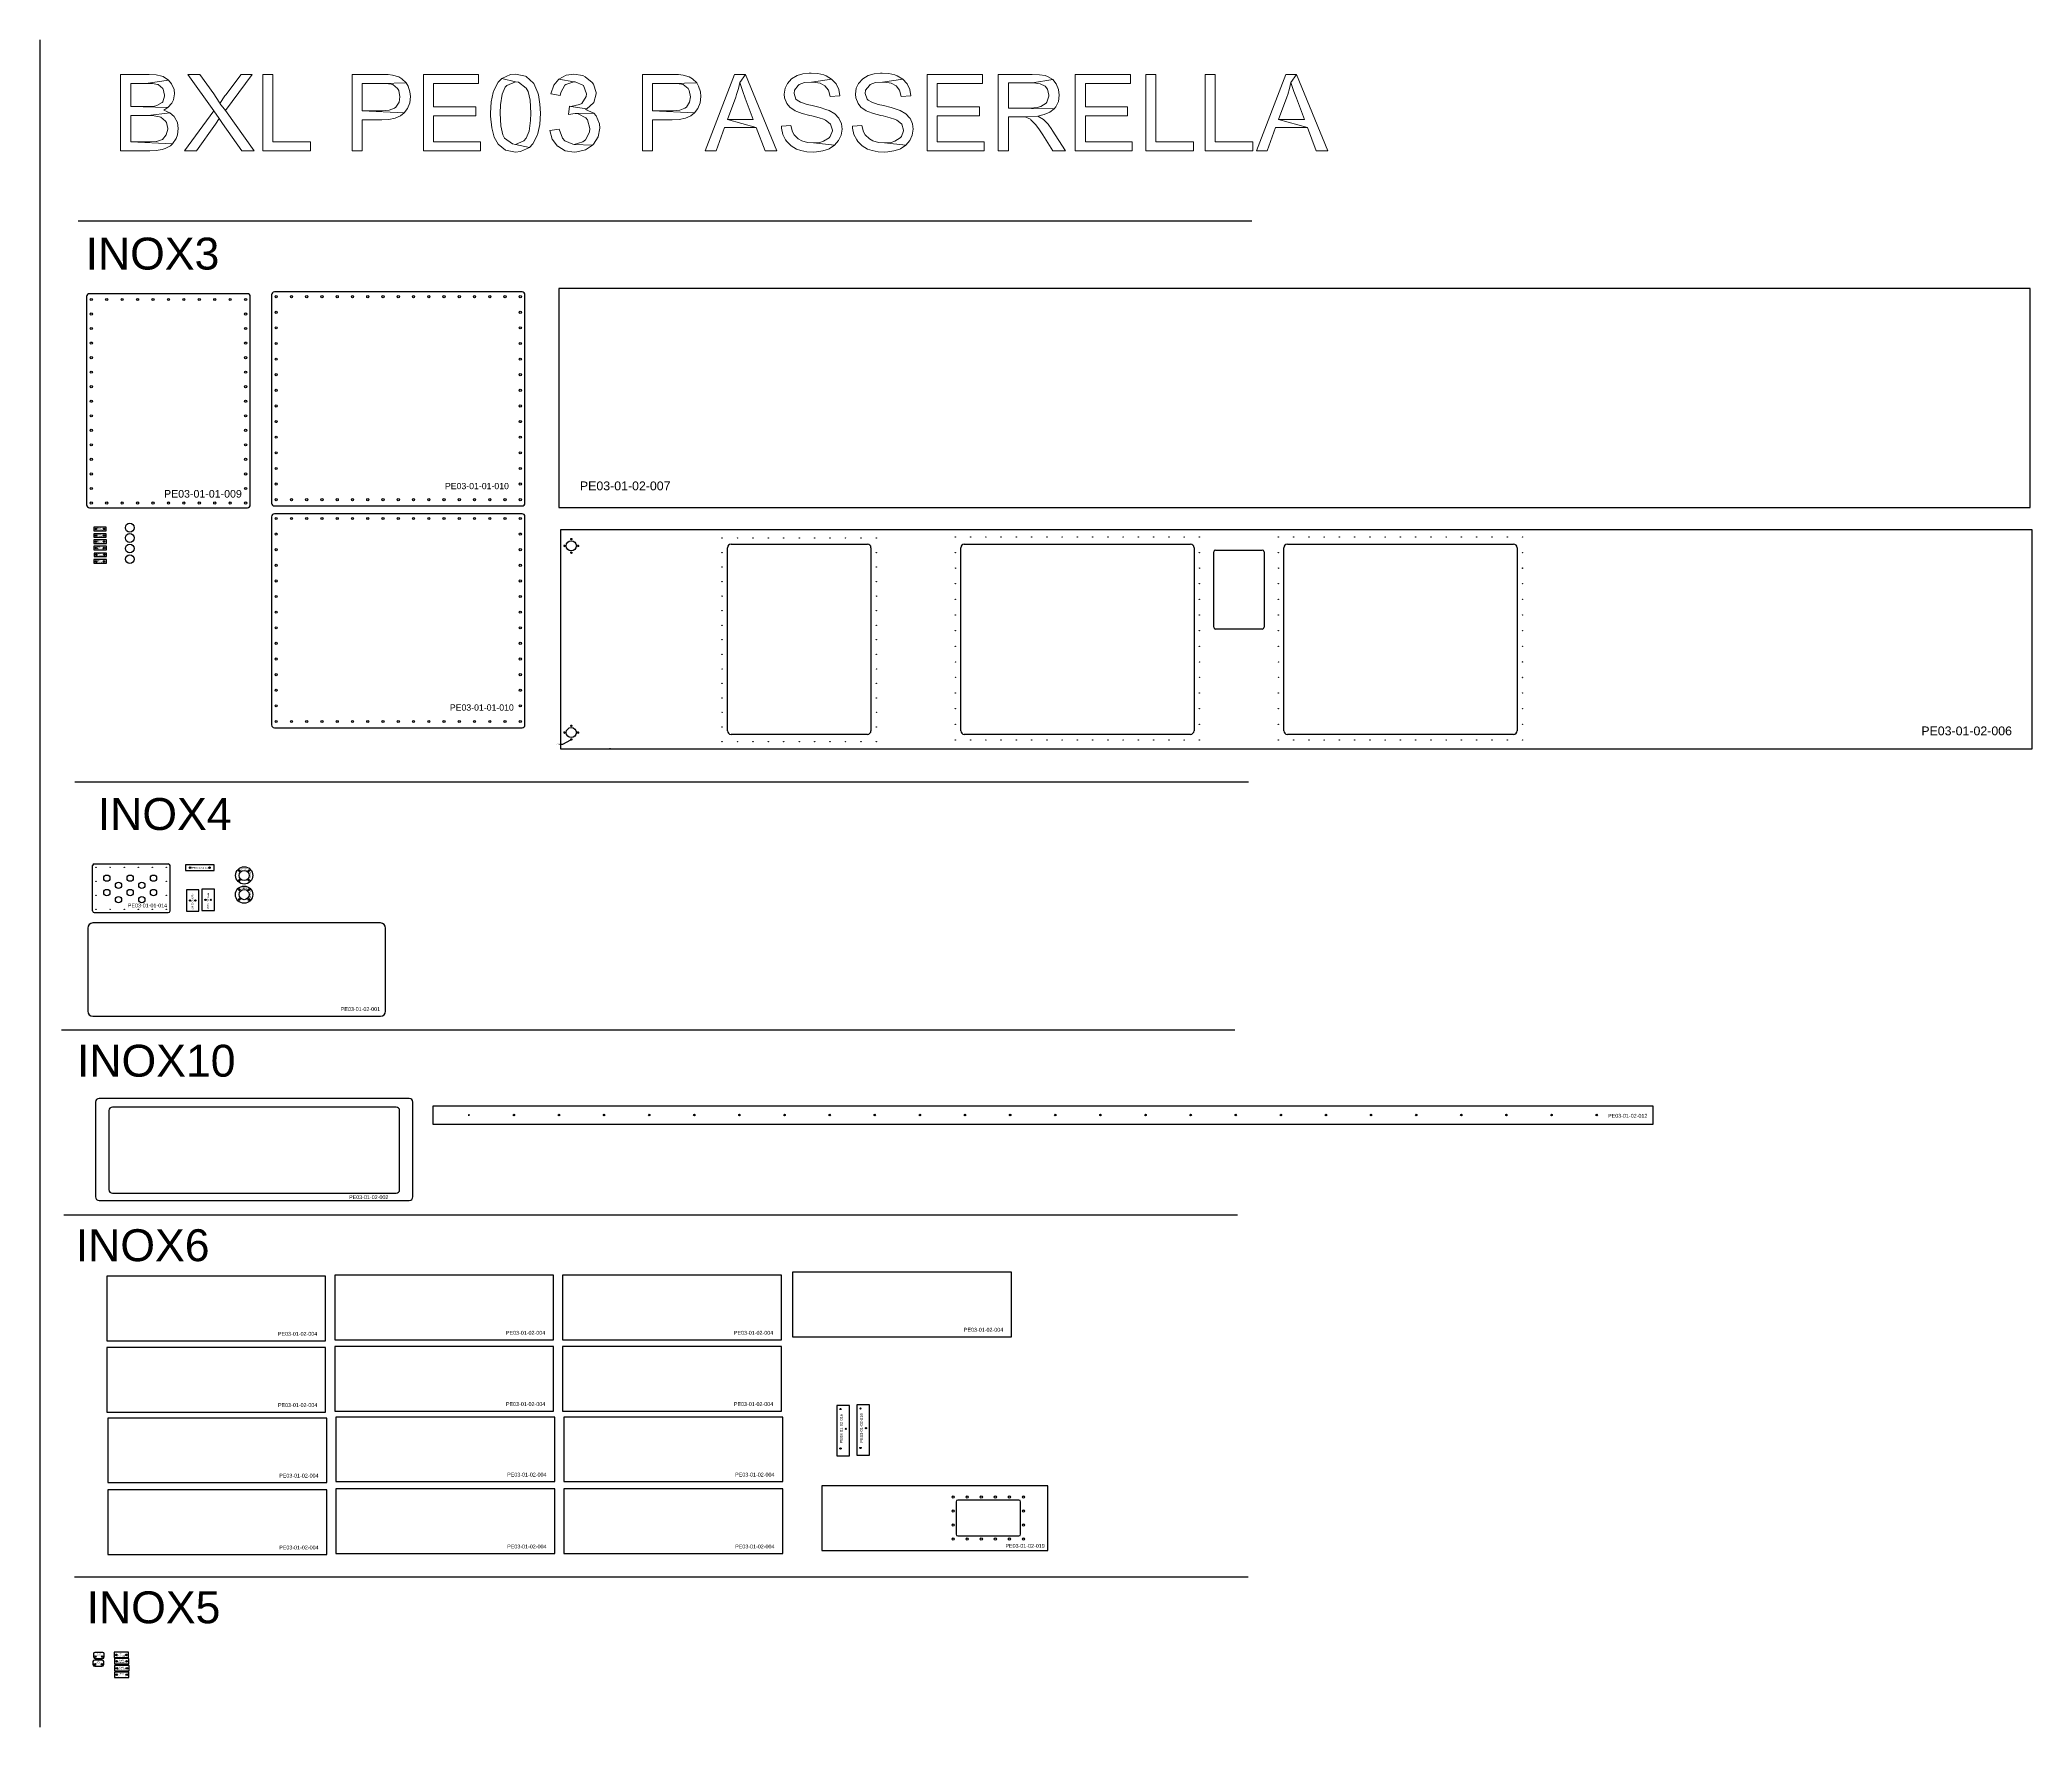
# Model space of a CAD drawing. Header units: millimetres. Extents: x 977 to 12288, y -94 to 5752.
# Drawn here: x 6738 to 12288, y 950 to 5650 of the extents above; entities that cross this region are included whole.
import ezdxf

# ---------------------------------------------------------------- set-up
doc = ezdxf.new("R2010")
doc.units = ezdxf.units.MM
doc.linetypes.add('HIDDEN', pattern=[1.905, 1.27, -0.635])
doc.layers.add('IGES$LEVEL$17', color=179, linetype='Continuous')
doc.styles.add('SLDTEXTSTYLE0', font='TXT', dxfattribs={"width": 0.75})
doc.styles.get("Standard").update_dxf_attribs({"font": 'arial.ttf'})
doc.dimstyles.new('SLDDIMSTYLE5', dxfattribs={"dimtxt": 3.5, "dimasz": 3.302, "dimexe": 0, "dimexo": 0.0625, "dimgap": 0.875, "dimtad": 0, "dimtih": 1, "dimtoh": 1, "dimdec": 8, "dimrnd": 1e-09, "dimzin": 12, "dimdsep": 46, "dimtxsty": 'SLDTEXTSTYLE0', "dimsah": 1, "dimcen": 0, "dimadec": 0, "dimazin": 3, "dimtfac": 1, "dimtdec": 8, "dimtmove": 0, "dimatfit": 3, "dimfxl": 1, "dimfrac": 2, "dimtolj": 1, "dimtzin": 12, "dimarcsym": 0})

# ---------------------------------------------------------------- blocks, each defined once
blk = doc.blocks.new('*D140')
at = {"layer": 'Defpoints', "color": 0, "transparency": 16777216}
for p in [(8216.9, 3700.8), (8219.7, 3702.4)]:
    blk.add_point(p, dxfattribs=at)
at = {"layer": 'IGES$LEVEL$17', "color": 0, "lineweight": -2, "transparency": 16777216}
for p, q in [((8186.6, 3688.3), (8194.3, 3688.3)), ((8194.3, 3688.3), (8216.9, 3700.8))]:
    blk.add_line(p, q, dxfattribs=at)
at = {"layer": 'IGES$LEVEL$17', "color": 0, "transparency": 16777216}
blk.add_solid([(8216.6, 3701.3), (8217.1, 3700.3), (8219.7, 3702.4)], dxfattribs=at)
at = {"layer": 'IGES$LEVEL$17', "color": 0, "transparency": 16777216, "insert": (8177.8, 3690.1), "char_height": 3.5, "attachment_point": 1, "style": 'SLDTEXTSTYLE0'}
blk.add_mtext('\\A1;∅3.3', dxfattribs=at)

msp = doc.modelspace()

# ---------------------------------------------------------------- linework, layer by layer
at = {"color": 7, "linetype": 'Continuous', "lineweight": 25}
for p, q in [((7315.97078424, 4943.00357558), (6875.97078424, 4943.00357558)), ((8081.25155081, 4947.84312941), (7391.25155081, 4947.84312941)), ((12283.15329591, 4957.43327825), (8183.15329591, 4957.43327825)), ((8183.15329591, 4957.43327825), (8183.15329591, 4347.43327825)), ((12283.15329591, 4347.43327825), (12283.15329591, 4957.43327825)), ((6867.97078424, 4935.00357558), (6867.97078424, 4355.00357558)), ((7323.97078424, 4355.00357558), (7323.97078424, 4935.00357558)), ((7383.25155081, 4939.84312941), (7383.25155081, 4359.84312941)), ((8089.25155081, 4359.84312941), (8089.25155081, 4939.84312941)), ((6875.97078424, 4347.00357558), (7315.97078424, 4347.00357558)), ((7391.25155081, 4351.84312941), (8081.25155081, 4351.84312941)), ((8081.25155081, 4329.96860651), (7391.25155081, 4329.96860651)), ((8183.15329591, 4347.43327825), (12283.15329591, 4347.43327825)), ((6887.74602815, 4292.77769655), (6887.74602815, 4282.77769655)), ((6922.74602815, 4292.77769655), (6887.74602815, 4292.77769655)), ((6887.74602815, 4282.77769655), (6922.74602815, 4282.77769655)), ((6887.74602815, 4274.47525479), (6887.74602815, 4264.47525479)), ((6922.74602815, 4274.47525479), (6887.74602815, 4274.47525479)), ((6922.74602815, 4282.77769655), (6922.74602815, 4292.77769655)), ((6922.74602815, 4264.47525479), (6922.74602815, 4274.47525479)), ((7383.25155081, 4321.96860651), (7383.25155081, 3741.96860651)), ((8089.25155081, 3741.96860651), (8089.25155081, 4321.96860651)), ((8188.29654678, 4285.56871487), (8188.29654678, 3675.56871487)), ((12288.29654678, 4285.56871487), (8188.29654678, 4285.56871487)), ((8327.70248008, 4285.56871487), (8324.70248008, 4285.56871487)), ((12288.29654678, 3675.56871487), (12288.29654678, 4285.56871487)), ((6887.74602815, 4264.47525479), (6922.74602815, 4264.47525479)), ((6887.98697636, 4257.61775947), (6887.98697636, 4247.61775947)), ((6922.98697636, 4257.61775947), (6887.98697636, 4257.61775947)), ((6887.98697636, 4247.61775947), (6922.98697636, 4247.61775947)), ((6888.22795406, 4239.55615139), (6888.22795406, 4229.55615139)), ((6923.22795406, 4239.55615139), (6888.22795406, 4239.55615139)), ((6888.22795406, 4229.55615139), (6923.22795406, 4229.55615139)), ((6888.70985048, 4220.772084), (6888.70985048, 4210.772084)), ((6923.70985048, 4220.772084), (6888.70985048, 4220.772084)), ((6922.98697636, 4247.61775947), (6922.98697636, 4257.61775947)), ((6923.22795406, 4229.55615139), (6923.22795406, 4239.55615139)), ((6923.70985048, 4210.772084), (6923.70985048, 4220.772084)), ((8653.29654678, 3725.56871487), (8653.29654678, 4235.56871487)), ((8663.29654678, 4245.56871487), (9043.29654678, 4245.56871487)), ((9053.29654678, 4235.56871487), (9053.29654678, 3725.56871487)), ((9303.29654678, 3725.56871487), (9303.29654678, 4235.56871487)), ((9313.29654678, 4245.56871487), (9943.29654678, 4245.56871487)), ((9953.29654678, 4235.56871487), (9953.29654678, 3725.56871487)), ((10008.29654678, 4014.06871487), (10008.29654678, 4224.06871487)), ((10013.29654678, 4229.06871487), (10143.29654678, 4229.06871487)), ((10148.29654678, 4224.06871487), (10148.29654678, 4014.06871487)), ((10203.29654678, 3725.56871487), (10203.29654678, 4235.56871487)), ((10213.29654678, 4245.56871487), (10843.29654678, 4245.56871487)), ((10853.29654678, 4235.56871487), (10853.29654678, 3725.56871487)), ((6887.98697636, 4202.22882246), (6887.98697636, 4192.22882246)), ((6922.98697636, 4202.22882246), (6887.98697636, 4202.22882246)), ((6887.98697636, 4192.22882246), (6922.98697636, 4192.22882246)), ((6888.70985048, 4210.772084), (6923.70985048, 4210.772084)), ((6922.98697636, 4192.22882246), (6922.98697636, 4202.22882246)), ((10143.29654678, 4009.06871487), (10013.29654678, 4009.06871487)), ((7391.25155081, 3733.96860651), (8081.25155081, 3733.96860651)), ((8188.29654678, 3675.56871487), (12288.29654678, 3675.56871487)), ((8327.70248008, 3675.56871487), (8324.70248008, 3675.56871487)), ((9043.29654678, 3715.56871487), (8663.29654678, 3715.56871487)), ((9943.29654678, 3715.56871487), (9313.29654678, 3715.56871487)), ((10843.29654678, 3715.56871487), (10213.29654678, 3715.56871487)), ((6884.33883396, 3223.98808552), (6884.33883396, 3349.98808552)), ((6889.33883396, 3354.98808552), (7095.33883396, 3354.98808552)), ((7100.33883396, 3223.98808552), (7100.33883396, 3349.98808552)), ((7143.50820112, 3352.11735603), (7143.50820112, 3336.11735603)), ((7223.50820112, 3352.11735603), (7143.50820112, 3352.11735603)), ((7143.50820112, 3336.11735603), (7223.50820112, 3336.11735603)), ((7223.50820112, 3336.11735603), (7223.50820112, 3352.11735603)), ((7146.05873038, 3282.94901719), (7146.05873038, 3222.94901719)), ((7181.05873038, 3282.94901719), (7146.05873038, 3282.94901719)), ((7181.05873038, 3222.94901719), (7181.05873038, 3282.94901719)), ((7189.18671951, 3284.62838566), (7189.18671951, 3224.62838566)), ((7224.18671951, 3284.62838566), (7189.18671951, 3284.62838566)), ((7224.18671951, 3224.62838566), (7224.18671951, 3284.62838566)), ((7146.05873038, 3222.94901719), (7181.05873038, 3222.94901719)), ((7189.18671951, 3224.62838566), (7224.18671951, 3224.62838566)), ((6871.03521246, 3176.18498354), (6871.03521246, 2944.18498354)), ((7687.03521246, 3190.18498354), (6885.03521246, 3190.18498354)), ((6889.33883396, 3218.98808552), (7095.33883396, 3218.98808552)), ((7701.03521246, 2944.18498354), (7701.03521246, 3176.18498354)), ((6885.03521246, 2930.18498354), (7687.03521246, 2930.18498354)), ((6893.03668332, 2691.46966097), (6893.03668332, 2427.46966097)), ((7767.03668332, 2701.46966097), (6903.03668332, 2701.46966097)), ((6930.03668332, 2667.46966097), (6930.03668332, 2447.46966097)), ((7730.03668332, 2677.46966097), (6940.03668332, 2677.46966097)), ((7740.03668332, 2447.46966097), (7740.03668332, 2667.46966097)), ((7777.03668332, 2427.46966097), (7777.03668332, 2691.46966097)), ((7832.61500483, 2680.23148215), (7832.61500483, 2630.23148215)), ((11232.61500483, 2680.23148215), (7832.61500483, 2680.23148215)), ((11232.61500483, 2630.23148215), (11232.61500483, 2680.23148215)), ((7832.61500483, 2630.23148215), (11232.61500483, 2630.23148215)), ((6903.03668332, 2417.46966097), (7767.03668332, 2417.46966097)), ((6940.03668332, 2437.46966097), (7730.03668332, 2437.46966097)), ((7533.94415331, 2206.38970015), (6923.94415331, 2206.38970015)), ((6923.94415331, 2206.38970015), (6923.94415331, 2026.38970015)), ((7533.94415331, 2026.38970015), (7533.94415331, 2206.38970015)), ((8169.08805579, 2209.22357098), (7559.08805579, 2209.22357098)), ((7559.08805579, 2209.22357098), (7559.08805579, 2029.22357098)), ((8169.08805579, 2029.22357098), (8169.08805579, 2209.22357098)), ((8804.23195827, 2209.22357098), (8194.23195827, 2209.22357098)), ((8194.23195827, 2209.22357098), (8194.23195827, 2029.22357098)), ((8804.23195827, 2029.22357098), (8804.23195827, 2209.22357098)), ((9445.04677108, 2217.72516957), (8835.04677108, 2217.72516957)), ((8835.04677108, 2217.72516957), (8835.04677108, 2037.72516957)), ((9445.04677108, 2037.72516957), (9445.04677108, 2217.72516957)), ((6923.94415331, 2026.38970015), (7533.94415331, 2026.38970015)), ((7533.94415331, 2007.9265168), (6923.94415331, 2007.9265168)), ((6923.94415331, 2007.9265168), (6923.94415331, 1827.9265168)), ((7533.94415331, 1827.9265168), (7533.94415331, 2007.9265168)), ((7559.08805579, 2029.22357098), (8169.08805579, 2029.22357098)), ((8169.08805579, 2010.76038763), (7559.08805579, 2010.76038763)), ((7559.08805579, 2010.76038763), (7559.08805579, 1830.76038763)), ((8169.08805579, 1830.76038763), (8169.08805579, 2010.76038763)), ((8194.23195827, 2029.22357098), (8804.23195827, 2029.22357098)), ((8804.23195827, 2010.76038763), (8194.23195827, 2010.76038763)), ((8194.23195827, 2010.76038763), (8194.23195827, 1830.76038763)), ((8804.23195827, 1830.76038763), (8804.23195827, 2010.76038763)), ((8835.04677108, 2037.72516957), (9445.04677108, 2037.72516957)), ((8958.10101811, 1846.25695489), (8958.10101811, 1706.25695489)), ((8993.10101811, 1846.25695489), (8958.10101811, 1846.25695489)), ((8993.10101811, 1706.25695489), (8993.10101811, 1846.25695489)), ((9014.16216559, 1847.88888263), (9014.16216559, 1707.88888263)), ((9049.16216559, 1847.88888263), (9014.16216559, 1847.88888263)), ((9049.16216559, 1707.88888263), (9049.16216559, 1847.88888263)), ((6923.94415331, 1827.9265168), (7533.94415331, 1827.9265168)), ((7537.490124, 1811.23534416), (6927.490124, 1811.23534416)), ((6927.490124, 1811.23534416), (6927.490124, 1631.23534416)), ((7537.490124, 1631.23534416), (7537.490124, 1811.23534416)), ((7559.08805579, 1830.76038763), (8169.08805579, 1830.76038763)), ((8172.63402648, 1814.069215), (7562.63402648, 1814.069215)), ((7562.63402648, 1814.069215), (7562.63402648, 1634.069215)), ((8172.63402648, 1634.069215), (8172.63402648, 1814.069215)), ((8194.23195827, 1830.76038763), (8804.23195827, 1830.76038763)), ((8807.77792897, 1814.069215), (8197.77792897, 1814.069215)), ((8197.77792897, 1814.069215), (8197.77792897, 1634.069215)), ((8807.77792897, 1634.069215), (8807.77792897, 1814.069215)), ((8958.10101811, 1706.25695489), (8993.10101811, 1706.25695489)), ((9014.16216559, 1707.88888263), (9049.16216559, 1707.88888263)), ((6927.490124, 1631.23534416), (7537.490124, 1631.23534416)), ((7537.490124, 1611.00016401), (6927.490124, 1611.00016401)), ((6927.490124, 1611.00016401), (6927.490124, 1431.00016401)), ((7537.490124, 1431.00016401), (7537.490124, 1611.00016401)), ((7562.63402648, 1634.069215), (8172.63402648, 1634.069215)), ((8172.63402648, 1613.83403484), (7562.63402648, 1613.83403484)), ((7562.63402648, 1613.83403484), (7562.63402648, 1433.83403484)), ((8172.63402648, 1433.83403484), (8172.63402648, 1613.83403484)), ((8197.77792897, 1634.069215), (8807.77792897, 1634.069215)), ((8807.77792897, 1613.83403484), (8197.77792897, 1613.83403484)), ((8197.77792897, 1613.83403484), (8197.77792897, 1433.83403484)), ((8807.77792897, 1433.83403484), (8807.77792897, 1613.83403484)), ((8916.11745186, 1622.65606351), (8916.11745186, 1442.65606351)), ((9546.11745186, 1622.65606351), (8916.11745186, 1622.65606351)), ((9546.11745186, 1442.65606351), (9546.11745186, 1622.65606351)), ((9290.11745186, 1577.65606351), (9290.11745186, 1487.65606351)), ((9465.11745186, 1582.65606351), (9295.11745186, 1582.65606351)), ((9470.11745186, 1487.65606351), (9470.11745186, 1577.65606351)), ((9295.11745186, 1482.65606351), (9465.11745186, 1482.65606351)), ((6927.490124, 1431.00016401), (7537.490124, 1431.00016401)), ((7562.63402648, 1433.83403484), (8172.63402648, 1433.83403484)), ((8197.77792897, 1433.83403484), (8807.77792897, 1433.83403484)), ((8916.11745186, 1442.65606351), (9546.11745186, 1442.65606351)), ((6885.68990137, 1132.857152), (6885.68990137, 1124.857152)), ((6887.12128534, 1154.31592526), (6887.12128534, 1146.31592526)), ((6911.68990137, 1136.857152), (6889.68990137, 1136.857152)), ((6890.68990137, 1119.857152), (6910.68990137, 1119.857152)), ((6913.12128534, 1158.31592526), (6891.12128534, 1158.31592526)), ((6892.12128534, 1141.31592526), (6912.12128534, 1141.31592526)), ((6915.68990137, 1124.857152), (6915.68990137, 1132.857152)), ((6917.12128534, 1146.31592526), (6917.12128534, 1154.31592526)), ((6944.80426881, 1159.0124252), (6944.80426881, 1144.0124252)), ((6984.80426881, 1159.0124252), (6944.80426881, 1159.0124252)), ((6944.80426881, 1144.0124252), (6984.80426881, 1144.0124252)), ((6945.47929958, 1141.19844051), (6945.47929958, 1126.19844051)), ((6985.47929958, 1141.19844051), (6945.47929958, 1141.19844051)), ((6945.47929958, 1126.19844051), (6985.47929958, 1126.19844051)), ((6946.09071045, 1121.79749063), (6946.09071045, 1106.79749063)), ((6986.09071045, 1121.79749063), (6946.09071045, 1121.79749063)), ((6984.80426881, 1144.0124252), (6984.80426881, 1159.0124252)), ((6985.47929958, 1126.19844051), (6985.47929958, 1141.19844051)), ((6986.09071045, 1106.79749063), (6986.09071045, 1121.79749063)), ((6945.93783561, 1103.7714179), (6945.93783561, 1088.7714179)), ((6985.93783561, 1103.7714179), (6945.93783561, 1103.7714179)), ((6945.93783561, 1088.7714179), (6985.93783561, 1088.7714179)), ((6946.09071045, 1106.79749063), (6986.09071045, 1106.79749063)), ((6985.93783561, 1088.7714179), (6985.93783561, 1103.7714179))]:
    msp.add_line(p, q, dxfattribs=at)
for points in [[(6737.68794618, 5650.1499917), (6737.68794618, 950.21648358)], [(6844.76147532, 5146.31600859), (10114.27231226, 5146.31600859)], [(6835.20999809, 3583.36979072), (10104.72083503, 3583.36979072)], [(6797.57485534, 2892.21316443), (10067.08569228, 2892.21316443)], [(6804.41399136, 2377.42566526), (10073.9248283, 2377.42566526)], [(6834.651679, 1368.81016509), (10104.16251594, 1368.81016509)]]:
    msp.add_lwpolyline(points)
at = {"color": 0, "lineweight": 0}
for points in [[(7042.39768942, 5553.82158943), (6962.58139271, 5553.82158943), (6962.58139271, 5341.16615579), (7043.80787134, 5341.16615579), (7062.14023631, 5342.01226494), (7078.2163102, 5344.83262878), (7086.39536534, 5347.37095624), (7101.3432937, 5355.26797499), (7106.98402139, 5360.34462991), (6990.78503112, 5366.26739398), (6990.78503112, 5439.59685385), (7039.85936196, 5439.59685385), (7099.6510754, 5447.21183622), (7083.29296512, 5454.26274583), (7094.2923841, 5461.31365543), (6990.78503112, 5464.69809204), (6990.78503112, 5528.72035124), (7033.37252513, 5528.72035124), (7096.26663879, 5538.02755192), (7081.60074681, 5547.61678898), (7077.93427382, 5549.0269709), (7062.14023631, 5552.69344389)], [(7183.69791787, 5553.82158943), (7150.13558816, 5553.82158943), (7222.61893888, 5452.00645475), (7237.56686724, 5431.41779871), (7246.87406792, 5417.03394312), (7300.46098091, 5341.16615579), (7335.15145616, 5341.16615579), (7254.77108668, 5453.69867306), (7239.25908555, 5473.15918356), (7237.28483086, 5476.82565656), (7222.05486612, 5499.38856729)], [(7329.51072847, 5553.82158943), (7298.7687626, 5553.82158943), (7256.1812686, 5497.4143126), (7253.36090476, 5494.02987599), (7239.25908555, 5473.15918356), (7254.77108668, 5453.69867306)], [(7387.04615084, 5553.82158943), (7358.84251242, 5553.82158943), (7358.84251242, 5341.16615579), (7491.68164935, 5341.16615579), (7491.68164935, 5366.26739398), (7387.04615084, 5366.26739398)], [(7687.97897272, 5553.82158943), (7607.88063962, 5553.82158943), (7607.88063962, 5341.16615579), (7635.80224165, 5341.16615579), (7635.80224165, 5427.75132572), (7690.51730017, 5427.75132572), (7709.69577429, 5428.59743487), (7727.74610288, 5432.26390786), (7742.12995847, 5438.18667193), (7752.84734107, 5446.64776346), (7635.80224165, 5452.85256391), (7635.80224165, 5528.72035124), (7690.23526379, 5528.72035124), (7758.48806875, 5530.13053316), (7746.64254062, 5541.97606129), (7737.89941271, 5546.77067983), (7720.41315689, 5551.84733474), (7708.00355599, 5553.25751666)], [(7960.14408341, 5553.82158943), (7806.43425406, 5553.82158943), (7806.43425406, 5341.16615579), (7965.22073833, 5341.16615579), (7965.22073833, 5366.26739398), (7834.63789247, 5366.26739398), (7834.63789247, 5438.7507447), (7952.24706466, 5438.7507447), (7952.24706466, 5463.5699465), (7834.63789247, 5463.5699465), (7834.63789247, 5528.72035124), (7960.14408341, 5528.72035124)], [(8062.80532724, 5554.94973497), (8048.70350803, 5553.53955304), (8024.448379, 5542.25809768), (8062.52329085, 5533.23293339), (8071.26641876, 5532.10478785), (8092.98322034, 5516.02871395), (8097.77783887, 5506.72151328), (8103.41856656, 5481.90231147), (8105.39282124, 5446.08369069), (8104.82874848, 5425.49503464), (8100.8802391, 5395.59917793), (8092.98322034, 5376.4207038), (8086.49638351, 5368.80572143), (8062.80532724, 5358.93444799), (8101.44431187, 5350.19132008), (8111.03354893, 5360.06259352), (8124.28925898, 5385.72790448), (8125.41740452, 5389.11234109), (8130.49405943, 5414.49561566), (8132.18627774, 5446.08369069), (8131.0581322, 5471.46696526), (8127.39165921, 5496.56820345), (8125.41740452, 5502.7730039), (8114.13594915, 5528.15627847), (8113.28984, 5529.28442401), (8092.70118396, 5547.89882536), (8090.44489288, 5549.30900728)], [(8225.2582845, 5554.94973497), (8204.10555569, 5551.84733474), (8183.23486327, 5540.56587937), (8225.82235727, 5533.23293339), (8228.9247575, 5533.23293339), (8250.92359546, 5523.92573271), (8252.051741, 5522.79758717), (8260.79486891, 5500.23467644), (8259.94875975, 5492.61969407), (8247.25712247, 5473.15918356), (8241.61639478, 5470.05678334), (8217.36126575, 5464.69809204), (8261.64097806, 5458.21125521), (8280.25537941, 5474.56936549), (8280.81945218, 5475.69751102), (8287.5883254, 5499.67060367), (8287.30628901, 5503.05504028), (8279.97334303, 5527.02813294), (8276.8709428, 5531.54071508), (8257.4104323, 5547.33475259), (8250.35952269, 5550.43715282)], [(8497.14135882, 5553.82158943), (8417.04302572, 5553.82158943), (8417.04302572, 5341.16615579), (8444.96462775, 5341.16615579), (8444.96462775, 5427.75132572), (8499.67968627, 5427.75132572), (8518.85816039, 5428.59743487), (8536.90848898, 5432.26390786), (8551.29234457, 5438.18667193), (8562.00972717, 5446.64776346), (8444.96462775, 5452.85256391), (8444.96462775, 5528.72035124), (8499.39764989, 5528.72035124), (8567.65045485, 5530.13053316), (8555.80492672, 5541.97606129), (8547.06179881, 5546.77067983), (8529.57554299, 5551.84733474), (8517.16594209, 5553.25751666)], [(8703.59199201, 5553.82158943), (8673.4140989, 5553.82158943), (8591.6235475, 5341.16615579), (8621.51940422, 5341.16615579), (8644.9284241, 5405.75248776), (8733.76988511, 5405.75248776), (8653.10747924, 5428.59743487), (8676.51649913, 5490.92747577), (8678.7727902, 5497.69634898), (8683.84944512, 5514.61853203), (8687.79795449, 5531.54071508)], [(8703.59199201, 5553.82158943), (8687.79795449, 5531.54071508), (8690.61831834, 5522.79758717), (8695.97700963, 5506.43947689), (8703.02791924, 5487.54303916), (8725.0267572, 5428.59743487), (8653.10747924, 5428.59743487), (8733.76988511, 5405.75248776), (8758.58908691, 5341.16615579), (8790.74123471, 5341.16615579)], [(8886.63360531, 5557.48806242), (8881.27491401, 5557.48806242), (8863.7886582, 5555.23177135), (8847.43054792, 5550.43715282), (8832.20058317, 5541.41198853), (8820.91912781, 5529.00238762), (8814.43229097, 5516.02871395), (8811.61192713, 5498.82449452), (8812.74007267, 5488.38914831), (8819.2269095, 5472.5951108), (8827.12392826, 5463.00587374), (8841.78982023, 5452.57052752), (8846.86647515, 5450.31423645), (8861.81440351, 5444.95554515), (8882.96713232, 5439.59685385), (8888.60786, 5438.18667193), (8908.91447966, 5432.82798063), (8920.76000779, 5428.87947125), (8926.96480825, 5426.3411438), (8939.93848192, 5416.46987035), (8940.78459107, 5415.34172482), (8945.86124598, 5398.98361454), (8945.5792096, 5397.00935985), (8939.65644553, 5380.93328595), (8936.55404531, 5376.98477657), (8921.32408056, 5367.6775759), (8911.17077073, 5364.57517567), (8892.83840576, 5362.88295737), (8952.06604643, 5356.67815691), (8963.06546542, 5369.3697942), (8970.3984114, 5384.31772256), (8972.93673886, 5401.23990561), (8970.96248417, 5416.18783397), (8963.91157457, 5431.6998351), (8963.91157457, 5431.98187148), (8952.6301192, 5443.82739961), (8936.55404531, 5453.13460029), (8927.8109174, 5456.5190369), (8911.45280712, 5461.59569181), (8889.73600554, 5466.95438311), (8875.35214995, 5470.33881972), (8857.30182136, 5476.26158379), (8847.14851153, 5481.90231147), (8844.32814769, 5485.0047117), (8838.96945639, 5500.79874921), (8840.37963831, 5509.8239135), (8850.53294814, 5523.36165994), (8853.35331198, 5525.33591463), (8867.73716758, 5530.97664231), (8887.76175085, 5532.66886062), (8943.60495491, 5540.84791576), (8928.37499017, 5550.15511644), (8921.60611695, 5552.41140751), (8904.96597028, 5556.35991689)], [(9084.62314698, 5557.48806242), (9079.54649207, 5557.48806242), (9061.77819986, 5555.23177135), (9045.70212597, 5550.43715282), (9030.19012484, 5541.41198853), (9018.90866947, 5529.00238762), (9012.42183264, 5516.02871395), (9009.88350518, 5498.82449452), (9011.01165072, 5488.38914831), (9017.49848755, 5472.5951108), (9025.11346993, 5463.00587374), (9040.06139829, 5452.57052752), (9044.85601682, 5450.31423645), (9060.08598156, 5444.95554515), (9080.95667399, 5439.59685385), (9086.87943805, 5438.18667193), (9106.90402133, 5432.82798063), (9119.03158584, 5428.87947125), (9124.95434991, 5426.3411438), (9137.92802358, 5416.46987035), (9138.77413273, 5415.34172482), (9143.85078765, 5398.98361454), (9143.85078765, 5397.00935985), (9137.92802358, 5380.93328595), (9134.54358697, 5376.98477657), (9119.59565861, 5367.6775759), (9109.1603124, 5364.57517567), (9091.10998381, 5362.88295737), (9150.0555881, 5356.67815691), (9161.33704347, 5369.3697942), (9168.38795307, 5384.31772256), (9170.92628053, 5401.23990561), (9169.23406222, 5416.18783397), (9162.18315262, 5431.6998351), (9161.90111623, 5431.98187148), (9150.61966087, 5443.82739961), (9134.82562336, 5453.13460029), (9125.80045906, 5456.5190369), (9109.44234878, 5461.59569181), (9087.72554721, 5466.95438311), (9073.34169161, 5470.33881972), (9055.29136303, 5476.26158379), (9045.1380532, 5481.90231147), (9042.31768936, 5485.0047117), (9036.95899806, 5500.79874921), (9038.36917998, 5509.8239135), (9048.80452619, 5523.36165994), (9051.34285365, 5525.33591463), (9065.72670924, 5530.97664231), (9085.75129252, 5532.66886062), (9141.87653296, 5540.84791576), (9126.36453183, 5550.15511644), (9119.877695, 5552.41140751), (9103.23754833, 5556.35991689)], [(9363.83916728, 5553.82158943), (9209.84730154, 5553.82158943), (9209.84730154, 5341.16615579), (9368.63378581, 5341.16615579), (9368.63378581, 5366.26739398), (9238.05093995, 5366.26739398), (9238.05093995, 5438.7507447), (9355.66011214, 5438.7507447), (9355.66011214, 5463.5699465), (9238.05093995, 5463.5699465), (9238.05093995, 5528.72035124), (9363.83916728, 5528.72035124)], [(9502.31903189, 5553.82158943), (9407.8368432, 5553.82158943), (9407.8368432, 5341.16615579), (9436.04048162, 5341.16615579), (9436.04048162, 5435.64834447), (9468.75670218, 5435.64834447), (9518.1130694, 5437.90463555), (9535.59932522, 5441.85314493), (9551.39336273, 5448.33998176), (9563.23889087, 5457.64718244), (9436.04048162, 5460.18550989), (9436.04048162, 5530.41256955), (9503.44717743, 5530.41256955), (9559.85445426, 5539.43773384), (9545.47059867, 5548.18086175), (9538.98376183, 5550.43715282), (9522.90768793, 5552.97548028)], [(9776.45839728, 5553.82158943), (9622.46653154, 5553.82158943), (9622.46653154, 5341.16615579), (9781.25301581, 5341.16615579), (9781.25301581, 5366.26739398), (9650.67016995, 5366.26739398), (9650.67016995, 5438.7507447), (9768.27934214, 5438.7507447), (9768.27934214, 5463.5699465), (9650.67016995, 5463.5699465), (9650.67016995, 5528.72035124), (9776.45839728, 5528.72035124)], [(9846.96749331, 5553.82158943), (9819.04589128, 5553.82158943), (9819.04589128, 5341.16615579), (9951.88502821, 5341.16615579), (9951.88502821, 5366.26739398), (9846.96749331, 5366.26739398)], [(10012.24081442, 5553.82158943), (9984.037176, 5553.82158943), (9984.037176, 5341.16615579), (10116.87631293, 5341.16615579), (10116.87631293, 5366.26739398), (10012.24081442, 5366.26739398)], [(10238.99806727, 5553.82158943), (10208.82017416, 5553.82158943), (10127.02962276, 5341.16615579), (10156.92547948, 5341.16615579), (10180.33449937, 5405.75248776), (10269.17596037, 5405.75248776), (10188.51355451, 5428.59743487), (10211.92257439, 5490.92747577), (10214.17886546, 5497.69634898), (10219.25552038, 5514.61853203), (10223.20402975, 5531.54071508)], [(10238.99806727, 5553.82158943), (10223.20402975, 5531.54071508), (10226.0243936, 5522.79758717), (10231.38308489, 5506.43947689), (10238.4339945, 5487.54303916), (10260.71486885, 5428.59743487), (10188.51355451, 5428.59743487), (10269.17596037, 5405.75248776), (10293.99516217, 5341.16615579), (10326.14730997, 5341.16615579)], [(7096.26663879, 5538.02755192), (7033.37252513, 5528.72035124), (7051.42285371, 5528.15627847), (7065.52467292, 5525.8999874), (7066.93485484, 5525.61795101), (7080.19056489, 5514.90056842), (7081.31871043, 5512.92631373), (7085.26721981, 5496.28616706), (7085.26721981, 5493.74783961), (7079.90852851, 5477.67176571), (7078.49834659, 5475.97954741), (7063.55041823, 5466.95438311), (7056.78154501, 5465.54420119), (7036.75696174, 5464.69809204), (6990.78503112, 5464.69809204), (7094.2923841, 5461.31365543), (7105.57383947, 5473.72325633), (7109.80438523, 5482.74842063), (7112.90678545, 5499.67060367), (7111.49660353, 5511.51613181), (7104.72773031, 5527.5922057)], [(7758.48806875, 5530.13053316), (7690.23526379, 5528.72035124), (7701.79875554, 5528.72035124), (7716.46464751, 5527.02813294), (7721.25926604, 5525.33591463), (7734.5149761, 5514.61853203), (7737.61737632, 5508.69576797), (7741.00181293, 5491.49154853), (7738.74552186, 5476.26158379), (7729.72035757, 5463.00587374), (7725.77184819, 5460.18550989), (7711.10595622, 5454.54478221), (7690.79933656, 5452.85256391), (7635.80224165, 5452.85256391), (7752.84734107, 5446.64776346), (7761.87250536, 5459.05736436), (7768.07730581, 5474.85140187), (7770.0515605, 5492.33765769), (7768.92341496, 5505.02929497), (7763.56472367, 5521.38740525)], [(8024.448379, 5542.25809768), (8014.57710555, 5532.66886062), (8001.3213955, 5507.00354966), (8000.19324996, 5503.33707667), (7995.11659505, 5477.9538021), (7993.42437674, 5446.08369069), (7993.42437674, 5437.62259916), (7996.52677697, 5405.18841499), (8003.57768657, 5379.24106765), (8014.57710555, 5359.78055714), (8035.16576159, 5343.14041048), (8062.80532724, 5337.49968279), (8077.18918283, 5338.90986471), (8101.44431187, 5350.19132008), (8062.80532724, 5358.93444799), (8054.34423571, 5360.06259352), (8032.62743414, 5376.4207038), (8027.83281561, 5385.4458681), (8022.19208792, 5410.54710629), (8020.21783323, 5446.08369069), (8021.06394239, 5469.49271057), (8025.57652453, 5498.54245814), (8033.75557967, 5518.00296864), (8038.26816182, 5523.36165994), (8062.52329085, 5533.23293339)], [(8183.23486327, 5540.56587937), (8169.97915321, 5524.20776909), (8161.51806169, 5499.67060367), (8187.46540903, 5495.15802153), (8189.15762733, 5503.05504028), (8200.4390827, 5523.64369633), (8202.69537377, 5525.61795101), (8225.82235727, 5533.23293339)], [(8567.65045485, 5530.13053316), (8499.39764989, 5528.72035124), (8510.96114164, 5528.72035124), (8525.62703361, 5527.02813294), (8530.42165214, 5525.33591463), (8543.6773622, 5514.61853203), (8546.77976242, 5508.69576797), (8550.16419903, 5491.49154853), (8547.90790796, 5476.26158379), (8538.88274367, 5463.00587374), (8534.93423429, 5460.18550989), (8520.26834231, 5454.54478221), (8499.96172266, 5452.85256391), (8444.96462775, 5452.85256391), (8562.00972717, 5446.64776346), (8571.03489146, 5459.05736436), (8577.23969191, 5474.85140187), (8579.2139466, 5492.33765769), (8578.08580106, 5505.02929497), (8572.72710976, 5521.38740525)], [(8943.60495491, 5540.84791576), (8887.76175085, 5532.66886062), (8893.40247853, 5532.66886062), (8911.45280712, 5529.56646039), (8924.70851717, 5522.51555079), (8924.99055356, 5522.23351441), (8934.861827, 5509.54187712), (8939.37440915, 5492.0556213), (8966.44990202, 5494.02987599), (8966.44990202, 5494.59394876), (8963.3475018, 5512.08020458), (8956.01455581, 5527.5922057), (8955.16844666, 5528.72035124)], [(9141.87653296, 5540.84791576), (9085.75129252, 5532.66886062), (9091.3920202, 5532.66886062), (9109.44234878, 5529.56646039), (9122.98009522, 5522.51555079), (9122.98009522, 5522.23351441), (9132.85136867, 5509.54187712), (9137.6459872, 5492.0556213), (9164.43944369, 5494.02987599), (9164.43944369, 5494.59394876), (9161.61907985, 5512.08020458), (9154.00409748, 5527.5922057), (9153.44002471, 5528.72035124)], [(9559.85445426, 5539.43773384), (9503.44717743, 5530.41256955), (9506.26754127, 5530.41256955), (9524.88194262, 5527.5922057), (9538.13765268, 5520.82333248), (9544.9065259, 5512.36224096), (9548.85503527, 5496.00413068), (9548.85503527, 5493.18376684), (9543.21430759, 5476.82565656), (9540.95801652, 5473.72325633), (9526.85619731, 5464.13401927), (9515.85677833, 5461.31365543), (9496.67830421, 5460.18550989), (9436.04048162, 5460.18550989), (9563.23889087, 5457.64718244), (9568.0335094, 5463.5699465), (9575.36645538, 5478.51787486), (9577.90478284, 5496.00413068), (9575.93052815, 5512.08020458), (9569.16165493, 5527.87424209)], [(7099.6510754, 5447.21183622), (7039.85936196, 5439.59685385), (7055.93543586, 5438.7507447), (7071.1654006, 5435.93038086), (7074.83187359, 5434.52019894), (7088.08758365, 5423.52077996), (7090.34387472, 5419.85430696), (7094.01034772, 5402.93212391), (7094.01034772, 5401.80397838), (7089.77980195, 5385.16383171), (7079.06241936, 5373.03626719), (7062.98634546, 5367.39553951), (7061.85819992, 5367.11350313), (7043.80787134, 5366.26739398), (6990.78503112, 5366.26739398), (7106.98402139, 5360.34462991), (7117.13733122, 5375.29255827), (7120.80380421, 5385.4458681), (7123.34213167, 5402.93212391), (7120.80380421, 5420.13634335), (7112.90678545, 5435.08427171), (7112.0606763, 5436.21241724)], [(7222.61893888, 5452.00645475), (7140.26431472, 5341.16615579), (7174.10868081, 5341.16615579), (7227.41355741, 5415.34172482), (7237.56686724, 5431.41779871)], [(8213.13071999, 5464.98012842), (8210.31035614, 5441.85314493), (8228.64272111, 5444.95554515), (8280.81945218, 5445.51961792), (8258.25654145, 5456.5190369), (8261.64097806, 5458.21125521), (8217.36126575, 5464.69809204)], [(8280.81945218, 5445.51961792), (8228.64272111, 5444.95554515), (8237.10381264, 5444.109436), (8258.53857783, 5433.11001702), (8263.61523275, 5427.18725295), (8270.38410597, 5403.49619668), (8269.25596043, 5393.06085047), (8257.69246868, 5371.90812166), (8250.07748631, 5365.70332121), (8226.38643004, 5358.93444799), (8277.71705195, 5356.9601933), (8280.25537941, 5359.21648437), (8293.51108947, 5379.80514041), (8298.02367161, 5404.06026945), (8296.89552608, 5416.46987035), (8287.5883254, 5438.46870832)], [(8184.92708157, 5400.95786922), (8158.69769785, 5397.29139623), (8165.18453468, 5373.60033996), (8179.85042666, 5354.13982946), (8180.41449943, 5353.57575669), (8201.00315547, 5341.44819217), (8226.38643004, 5337.49968279), (8233.43733964, 5337.78171918), (8257.69246868, 5343.42244686), (8277.71705195, 5356.9601933), (8226.38643004, 5358.93444799), (8222.43792066, 5359.21648437), (8200.15704632, 5368.80572143), (8194.23428225, 5375.85663104)], [(8830.22632849, 5411.95728821), (8803.71490838, 5409.70099713), (8803.99694476, 5403.77823307), (8807.66341775, 5386.85605002), (8815.27840013, 5371.34404889), (8818.66283674, 5366.83146674), (8830.50836487, 5354.98593861), (8846.020366, 5345.96077432), (8857.86589413, 5341.73022856), (8874.78807718, 5338.62782833), (8894.24858768, 5337.49968279), (8901.86357006, 5337.78171918), (8919.34982587, 5340.60208302), (8935.14386339, 5345.96077432), (8937.11811807, 5346.80688347), (8952.06604643, 5356.67815691), (8892.83840576, 5362.88295737), (8876.48029548, 5364.29313929), (8860.40422159, 5369.08775782), (8850.81498453, 5374.16441273), (8838.96945639, 5385.72790448), (8834.45687425, 5394.18899601)], [(9028.21587015, 5411.95728821), (9001.70445004, 5409.70099713), (9001.98648643, 5403.77823307), (9005.65295942, 5386.85605002), (9013.54997818, 5371.34404889), (9016.6523784, 5366.83146674), (9028.77994292, 5354.98593861), (9044.00990766, 5345.96077432), (9056.13747218, 5341.73022856), (9073.05965523, 5338.62782833), (9092.23812935, 5337.49968279), (9099.85311172, 5337.78171918), (9117.33936754, 5340.60208302), (9133.41544144, 5345.96077432), (9135.38969612, 5346.80688347), (9150.0555881, 5356.67815691), (9091.10998381, 5362.88295737), (9074.46983715, 5364.29313929), (9058.39376325, 5369.08775782), (9048.80452619, 5374.16441273), (9036.95899806, 5385.72790448), (9032.7284523, 5394.18899601)], [(9518.1130694, 5437.90463555), (9468.75670218, 5435.64834447), (9484.26870331, 5434.80223532), (9497.24237698, 5428.87947125), (9498.93459528, 5427.75132572), (9511.62623257, 5414.77765205), (9511.62623257, 5414.49561566), (9520.65139686, 5402.36805115), (9531.93285223, 5385.4458681), (9559.85445426, 5341.16615579), (9595.39103866, 5341.16615579), (9558.44427234, 5398.98361454), (9557.3161268, 5400.39379646), (9546.5987442, 5415.34172482), (9535.03525245, 5427.46928933), (9533.62507053, 5428.59743487)]]:
    msp.add_lwpolyline(points, close=True, dxfattribs=at)
at = {"color": 4}
for points in [[(7930.61500483, 2655.23148215), (7934.61500483, 2655.23148215)], [(7932.61500483, 2657.23148215), (7932.61500483, 2653.23148215)], [(8056.31500483, 2655.23148215), (8060.31500483, 2655.23148215)], [(8058.31500483, 2657.23148215), (8058.31500483, 2653.23148215)], [(8182.01500483, 2655.23148215), (8186.01500483, 2655.23148215)], [(8184.01500483, 2657.23148215), (8184.01500483, 2653.23148215)], [(8307.71500483, 2655.23148215), (8311.71500483, 2655.23148215)], [(8309.71500483, 2657.23148215), (8309.71500483, 2653.23148215)], [(8433.41500483, 2655.23148215), (8437.41500483, 2655.23148215)], [(8435.41500483, 2657.23148215), (8435.41500483, 2653.23148215)], [(8559.11500483, 2655.23148215), (8563.11500483, 2655.23148215)], [(8561.11500483, 2657.23148215), (8561.11500483, 2653.23148215)], [(8684.81500483, 2655.23148215), (8688.81500483, 2655.23148215)], [(8686.81500483, 2657.23148215), (8686.81500483, 2653.23148215)], [(8810.51500483, 2655.23148215), (8814.51500483, 2655.23148215)], [(8812.51500483, 2657.23148215), (8812.51500483, 2653.23148215)], [(8936.21500483, 2655.23148215), (8940.21500483, 2655.23148215)], [(8938.21500483, 2657.23148215), (8938.21500483, 2653.23148215)], [(9061.91500483, 2655.23148215), (9065.91500483, 2655.23148215)], [(9063.91500483, 2657.23148215), (9063.91500483, 2653.23148215)], [(9187.61500483, 2655.23148215), (9191.61500483, 2655.23148215)], [(9189.61500483, 2657.23148215), (9189.61500483, 2653.23148215)], [(9313.31500483, 2655.23148215), (9317.31500483, 2655.23148215)], [(9315.31500483, 2657.23148215), (9315.31500483, 2653.23148215)], [(9439.01500483, 2655.23148215), (9443.01500483, 2655.23148215)], [(9441.01500483, 2657.23148215), (9441.01500483, 2653.23148215)], [(9564.71500483, 2655.23148215), (9568.71500483, 2655.23148215)], [(9566.71500483, 2657.23148215), (9566.71500483, 2653.23148215)], [(9690.41500483, 2655.23148215), (9694.41500483, 2655.23148215)], [(9692.41500483, 2657.23148215), (9692.41500483, 2653.23148215)], [(9816.11500483, 2655.23148215), (9820.11500483, 2655.23148215)], [(9818.11500483, 2657.23148215), (9818.11500483, 2653.23148215)], [(9941.81500483, 2655.23148215), (9945.81500483, 2655.23148215)], [(9943.81500483, 2657.23148215), (9943.81500483, 2653.23148215)], [(10067.51500483, 2655.23148215), (10071.51500483, 2655.23148215)], [(10069.51500483, 2657.23148215), (10069.51500483, 2653.23148215)], [(10193.21500483, 2655.23148215), (10197.21500483, 2655.23148215)], [(10195.21500483, 2657.23148215), (10195.21500483, 2653.23148215)], [(10318.91500483, 2655.23148215), (10322.91500483, 2655.23148215)], [(10320.91500483, 2657.23148215), (10320.91500483, 2653.23148215)], [(10444.61500483, 2655.23148215), (10448.61500483, 2655.23148215)], [(10446.61500483, 2657.23148215), (10446.61500483, 2653.23148215)], [(10570.31500483, 2655.23148215), (10574.31500483, 2655.23148215)], [(10572.31500483, 2657.23148215), (10572.31500483, 2653.23148215)], [(10696.01500483, 2655.23148215), (10700.01500483, 2655.23148215)], [(10698.01500483, 2657.23148215), (10698.01500483, 2653.23148215)], [(10821.71500483, 2655.23148215), (10825.71500483, 2655.23148215)], [(10823.71500483, 2657.23148215), (10823.71500483, 2653.23148215)], [(10947.41500483, 2655.23148215), (10951.41500483, 2655.23148215)], [(10949.41500483, 2657.23148215), (10949.41500483, 2653.23148215)], [(11073.11500483, 2655.23148215), (11077.11500483, 2655.23148215)], [(11075.11500483, 2657.23148215), (11075.11500483, 2653.23148215)]]:
    msp.add_lwpolyline(points, dxfattribs=at)
at = {"color": 7, "linetype": 'Continuous', "lineweight": 25}
for centre, radius in [((6880.97078424, 4927.00357558), 3), ((6880.97078424, 4886.50357558), 3), ((6923.97078424, 4927.00357558), 3), ((6966.97078424, 4927.00357558), 3), ((7009.97078424, 4927.00357558), 3), ((7052.97078424, 4927.00357558), 3), ((7095.97078424, 4927.00357558), 3), ((7138.97078424, 4927.00357558), 3), ((7181.97078424, 4927.00357558), 3), ((7224.97078424, 4927.00357558), 3), ((7267.97078424, 4927.00357558), 3), ((7310.97078424, 4927.00357558), 3), ((7310.97078424, 4886.50357558), 3), ((7396.25155081, 4934.84312941), 3), ((7396.25155081, 4891.34312941), 3), ((7438.75155081, 4934.84312941), 3), ((7481.25155081, 4934.84312941), 3), ((7523.75155081, 4934.84312941), 3), ((7566.25155081, 4934.84312941), 3), ((7608.75155081, 4934.84312941), 3), ((7651.25155081, 4934.84312941), 3), ((7693.75155081, 4934.84312941), 3), ((7736.25155081, 4934.84312941), 3), ((7778.75155081, 4934.84312941), 3), ((7821.25155081, 4934.84312941), 3), ((7863.75155081, 4934.84312941), 3), ((7906.25155081, 4934.84312941), 3), ((7948.75155081, 4934.84312941), 3), ((7991.25155081, 4934.84312941), 3), ((8033.75155081, 4934.84312941), 3), ((8076.25155081, 4934.84312941), 3), ((8076.25155081, 4891.34312941), 3), ((6880.97078424, 4846.00357558), 3), ((7310.97078424, 4846.00357558), 3), ((7396.25155081, 4847.84312941), 3), ((8076.25155081, 4847.84312941), 3), ((6880.97078424, 4805.50357558), 3), ((7310.97078424, 4805.50357558), 3), ((7396.25155081, 4804.34312941), 3), ((8076.25155081, 4804.34312941), 3), ((6880.97078424, 4765.00357558), 3), ((6880.97078424, 4724.50357558), 3), ((7310.97078424, 4765.00357558), 3), ((7310.97078424, 4724.50357558), 3), ((7396.25155081, 4760.84312941), 3), ((7396.25155081, 4717.34312941), 3), ((8076.25155081, 4760.84312941), 3), ((8076.25155081, 4717.34312941), 3), ((6880.97078424, 4684.00357558), 3), ((7310.97078424, 4684.00357558), 3), ((7396.25155081, 4673.84312941), 3), ((8076.25155081, 4673.84312941), 3), ((6880.97078424, 4643.50357558), 3), ((7310.97078424, 4643.50357558), 3), ((7396.25155081, 4630.34312941), 3), ((8076.25155081, 4630.34312941), 3), ((6880.97078424, 4603.00357558), 3), ((6880.97078424, 4562.50357558), 3), ((7310.97078424, 4603.00357558), 3), ((7310.97078424, 4562.50357558), 3), ((7396.25155081, 4586.84312941), 3), ((8076.25155081, 4586.84312941), 3), ((6880.97078424, 4522.00357558), 3), ((7310.97078424, 4522.00357558), 3), ((7396.25155081, 4543.34312941), 3), ((7396.25155081, 4499.84312941), 3), ((8076.25155081, 4543.34312941), 3), ((8076.25155081, 4499.84312941), 3), ((6880.97078424, 4481.50357558), 3), ((6880.97078424, 4441.00357558), 3), ((7310.97078424, 4481.50357558), 3), ((7310.97078424, 4441.00357558), 3), ((7396.25155081, 4456.34312941), 3), ((8076.25155081, 4456.34312941), 3), ((6880.97078424, 4400.50357558), 3), ((7310.97078424, 4400.50357558), 3), ((7396.25155081, 4412.84312941), 3), ((8076.25155081, 4412.84312941), 3), ((6880.97078424, 4360.00357558), 3), ((6923.97078424, 4360.00357558), 3), ((6966.97078424, 4360.00357558), 3), ((7009.97078424, 4360.00357558), 3), ((7052.97078424, 4360.00357558), 3), ((7095.97078424, 4360.00357558), 3), ((7138.97078424, 4360.00357558), 3), ((7181.97078424, 4360.00357558), 3), ((7224.97078424, 4360.00357558), 3), ((7267.97078424, 4360.00357558), 3), ((7310.97078424, 4360.00357558), 3), ((7396.25155081, 4369.34312941), 3), ((7438.75155081, 4369.34312941), 3), ((7481.25155081, 4369.34312941), 3), ((7523.75155081, 4369.34312941), 3), ((7566.25155081, 4369.34312941), 3), ((7608.75155081, 4369.34312941), 3), ((7651.25155081, 4369.34312941), 3), ((7693.75155081, 4369.34312941), 3), ((7736.25155081, 4369.34312941), 3), ((7778.75155081, 4369.34312941), 3), ((7821.25155081, 4369.34312941), 3), ((7863.75155081, 4369.34312941), 3), ((7906.25155081, 4369.34312941), 3), ((7948.75155081, 4369.34312941), 3), ((7991.25155081, 4369.34312941), 3), ((8033.75155081, 4369.34312941), 3), ((8076.25155081, 4369.34312941), 3), ((6894.24602815, 4287.77769655), 2.25), ((6916.24602815, 4287.77769655), 2.25), ((6988.13267452, 4291.32384668), 12.25), ((6988.13267452, 4262.60812833), 12.25), ((7396.25155081, 4316.96860651), 3), ((7396.25155081, 4273.46860651), 3), ((7438.75155081, 4316.96860651), 3), ((7481.25155081, 4316.96860651), 3), ((7523.75155081, 4316.96860651), 3), ((7566.25155081, 4316.96860651), 3), ((7608.75155081, 4316.96860651), 3), ((7651.25155081, 4316.96860651), 3), ((7693.75155081, 4316.96860651), 3), ((7736.25155081, 4316.96860651), 3), ((7778.75155081, 4316.96860651), 3), ((7821.25155081, 4316.96860651), 3), ((7863.75155081, 4316.96860651), 3), ((7906.25155081, 4316.96860651), 3), ((7948.75155081, 4316.96860651), 3), ((7991.25155081, 4316.96860651), 3), ((8033.75155081, 4316.96860651), 3), ((8076.25155081, 4316.96860651), 3), ((8076.25155081, 4273.46860651), 3), ((6894.24602815, 4269.47525479), 2.25), ((6894.48697636, 4252.61775947), 2.25), ((6894.72795406, 4234.55615139), 2.25), ((6916.24602815, 4269.47525479), 2.25), ((6916.48697636, 4252.61775947), 2.25), ((6916.72795406, 4234.55615139), 2.25), ((6988.13267452, 4233.39730911), 12.25), ((7396.25155081, 4229.96860651), 3), ((8076.25155081, 4229.96860651), 3), ((8199.29654678, 4240.56871487), 1.65), ((8218.29654678, 4240.56871487), 14.1), ((8218.29654678, 4259.56871487), 1.65), ((8218.29654678, 4221.56871487), 1.65), ((8237.29654678, 4240.56871487), 1.65), ((8638.29654678, 4262.56871487), 0.5), ((8638.29654678, 4222.06871487), 0.5), ((8681.29654678, 4262.56871487), 0.5), ((8724.29654678, 4262.56871487), 0.5), ((8767.29654678, 4262.56871487), 0.5), ((8810.29654678, 4262.56871487), 0.5), ((8853.29654678, 4262.56871487), 0.5), ((8896.29654678, 4262.56871487), 0.5), ((8939.29654678, 4262.56871487), 0.5), ((8982.29654678, 4262.56871487), 0.5), ((9025.29654678, 4262.56871487), 0.5), ((9068.29654678, 4262.56871487), 0.5), ((9068.29654678, 4222.06871487), 0.5), ((9288.29654678, 4265.56871487), 0.5), ((9288.29654678, 4222.06871487), 0.5), ((9330.79654678, 4265.56871487), 0.5), ((9373.29654678, 4265.56871487), 0.5), ((9415.79654678, 4265.56871487), 0.5), ((9458.29654678, 4265.56871487), 0.5), ((9500.79654678, 4265.56871487), 0.5), ((9543.29654678, 4265.56871487), 0.5), ((9585.79654678, 4265.56871487), 0.5), ((9628.29654678, 4265.56871487), 0.5), ((9670.79654678, 4265.56871487), 0.5), ((9713.29654678, 4265.56871487), 0.5), ((9755.79654678, 4265.56871487), 0.5), ((9798.29654678, 4265.56871487), 0.5), ((9840.79654678, 4265.56871487), 0.5), ((9883.29654678, 4265.56871487), 0.5), ((9925.79654678, 4265.56871487), 0.5), ((9968.29654678, 4265.56871487), 0.5), ((9968.29654678, 4222.06871487), 0.5), ((10188.29654678, 4265.56871487), 0.5), ((10188.29654678, 4222.06871487), 0.5), ((10230.79654678, 4265.56871487), 0.5), ((10273.29654678, 4265.56871487), 0.5), ((10315.79654678, 4265.56871487), 0.5), ((10358.29654678, 4265.56871487), 0.5), ((10400.79654678, 4265.56871487), 0.5), ((10443.29654678, 4265.56871487), 0.5), ((10485.79654678, 4265.56871487), 0.5), ((10528.29654678, 4265.56871487), 0.5), ((10570.79654678, 4265.56871487), 0.5), ((10613.29654678, 4265.56871487), 0.5), ((10655.79654678, 4265.56871487), 0.5), ((10698.29654678, 4265.56871487), 0.5), ((10740.79654678, 4265.56871487), 0.5), ((10783.29654678, 4265.56871487), 0.5), ((10825.79654678, 4265.56871487), 0.5), ((10868.29654678, 4265.56871487), 0.5), ((10868.29654678, 4222.06871487), 0.5), ((6894.48697636, 4197.22882246), 2.25), ((6895.20985048, 4215.772084), 2.25), ((6916.48697636, 4197.22882246), 2.25), ((6917.20985048, 4215.772084), 2.25), ((6988.38034427, 4203.6913561), 12.25), ((7396.25155081, 4186.46860651), 3), ((8076.25155081, 4186.46860651), 3), ((8638.29654678, 4181.56871487), 0.5), ((9068.29654678, 4181.56871487), 0.5), ((9288.29654678, 4178.56871487), 0.5), ((9968.29654678, 4178.56871487), 0.5), ((10188.29654678, 4178.56871487), 0.5), ((10868.29654678, 4178.56871487), 0.5), ((7396.25155081, 4142.96860651), 3), ((8076.25155081, 4142.96860651), 3), ((8638.29654678, 4141.06871487), 0.5), ((9068.29654678, 4141.06871487), 0.5), ((9288.29654678, 4135.06871487), 0.5), ((9968.29654678, 4135.06871487), 0.5), ((10188.29654678, 4135.06871487), 0.5), ((10868.29654678, 4135.06871487), 0.5), ((7396.25155081, 4099.46860651), 3), ((7396.25155081, 4055.96860651), 3), ((8076.25155081, 4099.46860651), 3), ((8076.25155081, 4055.96860651), 3), ((8638.29654678, 4100.56871487), 0.5), ((8638.29654678, 4060.06871487), 0.5), ((9068.29654678, 4100.56871487), 0.5), ((9068.29654678, 4060.06871487), 0.5), ((9288.29654678, 4091.56871487), 0.5), ((9968.29654678, 4091.56871487), 0.5), ((10188.29654678, 4091.56871487), 0.5), ((10868.29654678, 4091.56871487), 0.5), ((7396.25155081, 4012.46860651), 3), ((8076.25155081, 4012.46860651), 3), ((8638.29654678, 4019.56871487), 0.5), ((9068.29654678, 4019.56871487), 0.5), ((9288.29654678, 4048.06871487), 0.5), ((9288.29654678, 4004.56871487), 0.5), ((9968.29654678, 4048.06871487), 0.5), ((9968.29654678, 4004.56871487), 0.5), ((10188.29654678, 4048.06871487), 0.5), ((10188.29654678, 4004.56871487), 0.5), ((10868.29654678, 4048.06871487), 0.5), ((10868.29654678, 4004.56871487), 0.5), ((7396.25155081, 3968.96860651), 3), ((8076.25155081, 3968.96860651), 3), ((8638.29654678, 3979.06871487), 0.5), ((9068.29654678, 3979.06871487), 0.5), ((9288.29654678, 3961.06871487), 0.5), ((9968.29654678, 3961.06871487), 0.5), ((10188.29654678, 3961.06871487), 0.5), ((10868.29654678, 3961.06871487), 0.5), ((7396.25155081, 3925.46860651), 3), ((8076.25155081, 3925.46860651), 3), ((8638.29654678, 3938.56871487), 0.5), ((8638.29654678, 3898.06871487), 0.5), ((9068.29654678, 3938.56871487), 0.5), ((9068.29654678, 3898.06871487), 0.5), ((9288.29654678, 3917.56871487), 0.5), ((9968.29654678, 3917.56871487), 0.5), ((10188.29654678, 3917.56871487), 0.5), ((10868.29654678, 3917.56871487), 0.5), ((7396.25155081, 3881.96860651), 3), ((7396.25155081, 3838.46860651), 3), ((8076.25155081, 3881.96860651), 3), ((8076.25155081, 3838.46860651), 3), ((8638.29654678, 3857.56871487), 0.5), ((9068.29654678, 3857.56871487), 0.5), ((9288.29654678, 3874.06871487), 0.5), ((9288.29654678, 3830.56871487), 0.5), ((9968.29654678, 3874.06871487), 0.5), ((9968.29654678, 3830.56871487), 0.5), ((10188.29654678, 3874.06871487), 0.5), ((10188.29654678, 3830.56871487), 0.5), ((10868.29654678, 3874.06871487), 0.5), ((10868.29654678, 3830.56871487), 0.5), ((7396.25155081, 3794.96860651), 3), ((8076.25155081, 3794.96860651), 3), ((8638.29654678, 3817.06871487), 0.5), ((8638.29654678, 3776.56871487), 0.5), ((9068.29654678, 3817.06871487), 0.5), ((9068.29654678, 3776.56871487), 0.5), ((9288.29654678, 3787.06871487), 0.5), ((9968.29654678, 3787.06871487), 0.5), ((10188.29654678, 3787.06871487), 0.5), ((10868.29654678, 3787.06871487), 0.5), ((7396.25155081, 3751.46860651), 3), ((7438.75155081, 3751.46860651), 3), ((7481.25155081, 3751.46860651), 3), ((7523.75155081, 3751.46860651), 3), ((7566.25155081, 3751.46860651), 3), ((7608.75155081, 3751.46860651), 3), ((7651.25155081, 3751.46860651), 3), ((7693.75155081, 3751.46860651), 3), ((7736.25155081, 3751.46860651), 3), ((7778.75155081, 3751.46860651), 3), ((7821.25155081, 3751.46860651), 3), ((7863.75155081, 3751.46860651), 3), ((7906.25155081, 3751.46860651), 3), ((7948.75155081, 3751.46860651), 3), ((7991.25155081, 3751.46860651), 3), ((8033.75155081, 3751.46860651), 3), ((8076.25155081, 3751.46860651), 3), ((8199.29654678, 3720.56871487), 1.65), ((8218.29654678, 3720.56871487), 14.1), ((8218.29654678, 3739.56871487), 1.65), ((8237.29654678, 3720.56871487), 1.65), ((8638.29654678, 3736.06871487), 0.5), ((9068.29654678, 3736.06871487), 0.5), ((9288.29654678, 3743.56871487), 0.5), ((9968.29654678, 3743.56871487), 0.5), ((10188.29654678, 3743.56871487), 0.5), ((10868.29654678, 3743.56871487), 0.5), ((8218.29654678, 3701.56871487), 1.65), ((8638.29654678, 3695.56871487), 0.5), ((8681.29654678, 3695.56871487), 0.5), ((8724.29654678, 3695.56871487), 0.5), ((8767.29654678, 3695.56871487), 0.5), ((8810.29654678, 3695.56871487), 0.5), ((8853.29654678, 3695.56871487), 0.5), ((8896.29654678, 3695.56871487), 0.5), ((8939.29654678, 3695.56871487), 0.5), ((8982.29654678, 3695.56871487), 0.5), ((9025.29654678, 3695.56871487), 0.5), ((9068.29654678, 3695.56871487), 0.5), ((9288.29654678, 3700.06871487), 0.5), ((9330.79654678, 3700.06871487), 0.5), ((9373.29654678, 3700.06871487), 0.5), ((9415.79654678, 3700.06871487), 0.5), ((9458.29654678, 3700.06871487), 0.5), ((9500.79654678, 3700.06871487), 0.5), ((9543.29654678, 3700.06871487), 0.5), ((9585.79654678, 3700.06871487), 0.5), ((9628.29654678, 3700.06871487), 0.5), ((9670.79654678, 3700.06871487), 0.5), ((9713.29654678, 3700.06871487), 0.5), ((9755.79654678, 3700.06871487), 0.5), ((9798.29654678, 3700.06871487), 0.5), ((9840.79654678, 3700.06871487), 0.5), ((9883.29654678, 3700.06871487), 0.5), ((9925.79654678, 3700.06871487), 0.5), ((9968.29654678, 3700.06871487), 0.5), ((10188.29654678, 3700.06871487), 0.5), ((10230.79654678, 3700.06871487), 0.5), ((10273.29654678, 3700.06871487), 0.5), ((10315.79654678, 3700.06871487), 0.5), ((10358.29654678, 3700.06871487), 0.5), ((10400.79654678, 3700.06871487), 0.5), ((10443.29654678, 3700.06871487), 0.5), ((10485.79654678, 3700.06871487), 0.5), ((10528.29654678, 3700.06871487), 0.5), ((10570.79654678, 3700.06871487), 0.5), ((10613.29654678, 3700.06871487), 0.5), ((10655.79654678, 3700.06871487), 0.5), ((10698.29654678, 3700.06871487), 0.5), ((10740.79654678, 3700.06871487), 0.5), ((10783.29654678, 3700.06871487), 0.5), ((10825.79654678, 3700.06871487), 0.5), ((10868.29654678, 3700.06871487), 0.5), ((6894.33883396, 3345.48808552), 0.5), ((6933.53883396, 3345.48808552), 0.5), ((6972.73883396, 3345.48808552), 0.5), ((7011.93883396, 3345.48808552), 0.5), ((7051.13883396, 3345.48808552), 0.5), ((7090.33883396, 3345.48808552), 0.5), ((7156.50820112, 3344.11735603), 2.1), ((7210.50820112, 3344.11735603), 2.1), ((7307.0267115, 3322.6410429), 24), ((7293.59168266, 3336.07607174), 2.25), ((7307.0267115, 3322.6410429), 14.1), ((7320.46174034, 3336.07607174), 2.25), ((6894.33883396, 3306.48808552), 0.5), ((6924.33883396, 3314.98808552), 8.75), ((6924.33883396, 3274.98808552), 8.75), ((6956.83883396, 3294.98808552), 8.75), ((6989.33883396, 3314.98808552), 8.75), ((6989.33883396, 3274.98808552), 8.75), ((7021.83883396, 3294.98808552), 8.75), ((7054.33883396, 3314.98808552), 8.75), ((7054.33883396, 3274.98808552), 8.75), ((7090.33883396, 3306.48808552), 0.5), ((7306.67011169, 3269.18077811), 24), ((7293.23508285, 3282.61580695), 2.25), ((7293.59168266, 3309.20601406), 2.25), ((7306.67011169, 3269.18077811), 14.1), ((7320.10514053, 3282.61580695), 2.25), ((7320.46174034, 3309.20601406), 2.25), ((6894.33883396, 3267.48808552), 0.5), ((6894.33883396, 3228.48808552), 0.5), ((6933.53883396, 3228.48808552), 0.5), ((6956.83883396, 3254.98808552), 8.75), ((6972.73883396, 3228.48808552), 0.5), ((7011.93883396, 3228.48808552), 0.5), ((7021.83883396, 3254.98808552), 8.75), ((7051.13883396, 3228.48808552), 0.5), ((7090.33883396, 3267.48808552), 0.5), ((7090.33883396, 3228.48808552), 0.5), ((7156.05873038, 3252.94901719), 1.65), ((7171.05873038, 3252.94901719), 1.65), ((7199.18671951, 3254.62838566), 1.65), ((7214.18671951, 3254.62838566), 1.65), ((7293.23508285, 3255.74574927), 2.25), ((7320.10514053, 3255.74574927), 2.25), ((8968.10101811, 1836.25695489), 1.65), ((9024.16216559, 1837.88888263), 1.65), ((8983.10101811, 1781.25695489), 1.65), ((9039.16216559, 1782.88888263), 1.65), ((8968.10101811, 1726.25695489), 1.65), ((9024.16216559, 1727.88888263), 1.65), ((9282.11745186, 1591.15606351), 3), ((9282.11745186, 1552.15606351), 3), ((9321.31745186, 1591.15606351), 3), ((9360.51745186, 1591.15606351), 3), ((9399.71745186, 1591.15606351), 3), ((9438.91745186, 1591.15606351), 3), ((9478.11745186, 1591.15606351), 3), ((9478.11745186, 1552.15606351), 3), ((9282.11745186, 1513.15606351), 3), ((9478.11745186, 1513.15606351), 3), ((9282.11745186, 1474.15606351), 3), ((9321.31745186, 1474.15606351), 3), ((9360.51745186, 1474.15606351), 3), ((9399.71745186, 1474.15606351), 3), ((9438.91745186, 1474.15606351), 3), ((9478.11745186, 1474.15606351), 3), ((6890.68990137, 1124.857152), 2.25), ((6892.12128534, 1146.31592526), 2.25), ((6910.68990137, 1124.857152), 2.25), ((6912.12128534, 1146.31592526), 2.25), ((6950.80426881, 1151.5124252), 2.25), ((6951.47929958, 1133.69844051), 2.25), ((6952.09071045, 1114.29749063), 2.25), ((6978.80426881, 1151.5124252), 2.25), ((6979.47929958, 1133.69844051), 2.25), ((6980.09071045, 1114.29749063), 2.25), ((6951.93783561, 1096.2714179), 2.25), ((6979.93783561, 1096.2714179), 2.25)]:
    msp.add_circle(centre, radius, dxfattribs=at)
at = {"color": 4, "linetype": 'Continuous', "lineweight": 25}
for centre in [(8058.31500483, 2655.23148215), (8184.01500483, 2655.23148215), (8309.71500483, 2655.23148215), (8435.41500483, 2655.23148215), (8561.11500483, 2655.23148215), (8686.81500483, 2655.23148215), (8812.51500483, 2655.23148215), (8938.21500483, 2655.23148215), (9063.91500483, 2655.23148215), (9189.61500483, 2655.23148215), (9315.31500483, 2655.23148215), (9441.01500483, 2655.23148215), (9566.71500483, 2655.23148215), (9692.41500483, 2655.23148215), (9818.11500483, 2655.23148215), (9943.81500483, 2655.23148215), (10069.51500483, 2655.23148215), (10195.21500483, 2655.23148215), (10320.91500483, 2655.23148215), (10446.61500483, 2655.23148215), (10572.31500483, 2655.23148215), (10698.01500483, 2655.23148215), (10823.71500483, 2655.23148215), (10949.41500483, 2655.23148215), (11075.11500483, 2655.23148215)]:
    msp.add_circle(centre, 2, dxfattribs=at)
at = {"color": 7, "linetype": 'Continuous', "lineweight": 25}
for centre, radius, start, end in [((6875.97078424, 4935.00357558), 8, 90, 180), ((7315.97078424, 4935.00357558), 8, 0, 90), ((7391.25155081, 4939.84312941), 8, 90, 180), ((8081.25155081, 4939.84312941), 8, 0, 90), ((6875.97078424, 4355.00357558), 8, 180, 270), ((7315.97078424, 4355.00357558), 8, 270, 0), ((7391.25155081, 4359.84312941), 8, 180, 270), ((7391.25155081, 4321.96860651), 8, 90, 180), ((8081.25155081, 4359.84312941), 8, 270, 0), ((8081.25155081, 4321.96860651), 8, 0, 90), ((8663.29654678, 4235.56871487), 10, 90, 180), ((9043.29654678, 4235.56871487), 10, 0, 90), ((9313.29654678, 4235.56871487), 10, 90, 180), ((9943.29654678, 4235.56871487), 10, 0, 90), ((10013.29654678, 4224.06871487), 5, 90, 180), ((10143.29654678, 4224.06871487), 5, 0, 90), ((10213.29654678, 4235.56871487), 10, 90, 180), ((10843.29654678, 4235.56871487), 10, 0, 90), ((10013.29654678, 4014.06871487), 5, 180, 270), ((10143.29654678, 4014.06871487), 5, 270, 0), ((7391.25155081, 3741.96860651), 8, 180, 270), ((8081.25155081, 3741.96860651), 8, 270, 0), ((8663.29654678, 3725.56871487), 10, 180, 270), ((9043.29654678, 3725.56871487), 10, 270, 0), ((9313.29654678, 3725.56871487), 10, 180, 270), ((9943.29654678, 3725.56871487), 10, 270, 0), ((10213.29654678, 3725.56871487), 10, 180, 270), ((10843.29654678, 3725.56871487), 10, 270, 0), ((6889.33883396, 3349.98808552), 5, 90, 180), ((7095.33883396, 3349.98808552), 5, 0, 90), ((6889.33883396, 3223.98808552), 5, 180, 270), ((7095.33883396, 3223.98808552), 5, 270, 0), ((6885.03521246, 3176.18498354), 14, 90, 180), ((7687.03521246, 3176.18498354), 14, 0, 90), ((6885.03521246, 2944.18498354), 14, 180, 270), ((7687.03521246, 2944.18498354), 14, 270, 0), ((6903.03668332, 2691.46966097), 10, 90, 180), ((6940.03668332, 2667.46966097), 10, 90, 180), ((7730.03668332, 2667.46966097), 10, 0, 90), ((7767.03668332, 2691.46966097), 10, 0, 90), ((6940.03668332, 2447.46966097), 10, 180, 270), ((7730.03668332, 2447.46966097), 10, 270, 0), ((6903.03668332, 2427.46966097), 10, 180, 270), ((7767.03668332, 2427.46966097), 10, 270, 0), ((9295.11745186, 1577.65606351), 5, 90, 180), ((9465.11745186, 1577.65606351), 5, 0, 90), ((9295.11745186, 1487.65606351), 5, 180, 270), ((9465.11745186, 1487.65606351), 5, 270, 0), ((6889.68990137, 1132.857152), 4, 90, 180), ((6890.68990137, 1124.857152), 5, 180, 270), ((6891.12128534, 1154.31592526), 4, 90, 180), ((6892.12128534, 1146.31592526), 5, 180, 270), ((6910.68990137, 1124.857152), 5, 270, 0), ((6911.68990137, 1132.857152), 4, 0, 90), ((6912.12128534, 1146.31592526), 5, 270, 0), ((6913.12128534, 1154.31592526), 4, 0, 90)]:
    msp.add_arc(centre, radius, start, end, dxfattribs=at)
at = {"color": 7, "linetype": 'HIDDEN', "lineweight": 18}
for centre in [(8199.29654678, 4240.56871487), (8218.29654678, 4259.56871487), (8218.29654678, 4221.56871487), (8237.29654678, 4240.56871487), (8199.29654678, 3720.56871487), (8218.29654678, 3739.56871487), (8237.29654678, 3720.56871487), (8218.29654678, 3701.56871487)]:
    msp.add_arc(centre, 2.15, 255, 195, dxfattribs=at)
at = {"layer": 'IGES$LEVEL$17'}
for p in [(7154.40873038, 3252.94901719), (7157.70873038, 3252.94901719), (7197.53671951, 3254.62838566), (7200.83671951, 3254.62838566), (8966.45101811, 1726.25695541), (8969.75101811, 1726.2569549), (9022.51216559, 1727.88888315), (9025.81216559, 1727.88888263)]:
    msp.add_point(p, dxfattribs=at)

# ---------------------------------------------------------------- texts
at = {"char_height": 88.915763345, "attachment_point": 1}
for s, insert in [('INOX3', (6865.07483395, 5099.21405337)), ('INOX4', (6899.12197501, 3538.17924769)), ('INOX10', (6841.08206728, 2851.01627971)), ('INOX6', (6837.73100242, 2337.07339521)), ('INOX5', (6867.96869007, 1328.45789504))]:
    msp.add_mtext_dynamic_manual_height_columns(s, width=7188.4142424122, gutter_width=444.57881673, heights=[0], dxfattribs=dict(at, insert=insert))
at = {"color": 4, "attachment_point": 1}
for s, width, gutter_width, insert, char_height in [('PE03-01-01-009', 2006.8102611603, 105.72869202, (7083.65644781, 4396.23645165), 21.1457384038), ('PE03-01-01-010', 1649.4915867685, 86.90337664, (7866.35822493, 4415.96471614), 17.3806753275), ('PE03-01-02-007', 2337.0758264188, 123.12871578, (8242.31576662, 4420.04642531), 24.6257431566), ('PE03\\P02-01-006', 254.426940513, 13.40446985, (6897.06935819, 4291.45858522), 2.680893969), ('PE03\\P02-01-006', 254.426940513, 13.40446985, (6897.06935819, 4273.15614346), 2.680893969), ('PE03\\P02-01-006', 254.426940513, 13.40446985, (6897.3103064, 4256.29864814), 2.680893969), ('PE03\\P02-01-006', 254.426940513, 13.40446985, (6897.5512841, 4238.23704006), 2.680893969), ('PE03\\P02-01-006', 254.426940513, 13.40446985, (6898.03318052, 4219.45297267), 2.680893969), ('PE03\\P02-01-006', 254.426940513, 13.40446985, (6897.3103064, 4200.90971113), 2.680893969), ('PE03-01-01-010', 1649.4915867685, 86.90337664, (7880.05153963, 3799.14781137), 17.3806753275), ('PE03-01-02-006', 2337.0758264188, 123.12871578, (11979.56061466, 3737.59463473), 24.6257431566), ('PE03-01-01-014', 416.3707261457, 21.93646959, (7162.4462761, 3346.14618174), 4.3872939184), ('PE03', 416.3707261457, 21.93646959, (7299.68770939, 3342.92036671), 4.387293918), ('PE03', 416.3707261457, 21.93646959, (7299.33110958, 3289.46010191), 4.387293918), ('PE03-01-01-014', 1013.4916682372, 53.39575471, (6982.86765578, 3244.28886028), 10.679150942), ('PE03-01-02-001', 1013.4916682372, 53.39575471, (7576.18264501, 2955.82521542), 10.679150942), ('PE03-01-02-012', 1013.4916682372, 53.39575471, (11106.83219237, 2658.5545628), 10.679150942), ('PE03-01-02-002', 1013.4916682372, 53.39575471, (7599.28871148, 2431.88194745), 10.679150942), ('PE03-01-02-004', 1013.4916682372, 53.39575471, (8036.21742101, 2054.07448707), 10.679150942), ('PE03-01-02-004', 1013.4916682372, 53.39575471, (8671.36132349, 2054.07448707), 10.679150942), ('PE03-01-02-004', 1013.4916682372, 53.39575471, (9312.1761363, 2062.57608567), 10.679150942), ('PE03-01-02-004', 1013.4916682372, 53.39575471, (7401.07351852, 2051.24061624), 10.679150942), ('PE03-01-02-004', 1013.4916682372, 53.39575471, (7401.07351852, 1852.77743289), 10.679150942), ('PE03-01-02-004', 1013.4916682372, 53.39575471, (8036.21742101, 1855.61130372), 10.679150942), ('PE03-01-02-004', 1013.4916682372, 53.39575471, (8671.36132349, 1855.61130372), 10.679150942), ('PE03-01-02-004', 1013.4916682372, 53.39575471, (7404.61948922, 1656.08626026), 10.679150942), ('PE03-01-02-004', 1013.4916682372, 53.39575471, (8039.7633917, 1658.92013109), 10.679150942), ('PE03-01-02-004', 1013.4916682372, 53.39575471, (8674.90729419, 1658.92013109), 10.679150942), ('PE03-01-02-004', 1013.4916682372, 53.39575471, (7404.61948922, 1455.8510801), 10.679150942), ('PE03-01-02-004', 1013.4916682372, 53.39575471, (8039.7633917, 1458.68495093), 10.679150942), ('PE03-01-02-004', 1013.4916682372, 53.39575471, (8674.90729419, 1458.68495093), 10.679150942), ('PE03-01-02-019', 1013.4916682372, 53.39575471, (9427.86496026, 1460.63514057), 10.679150942), ('\\pxqc;PE03\\P02-01-005', 23.6623882985, 13.51845346, (6889.40125297, 1135.5099489), 2.703690691), ('\\pxqc;PE03\\P02-01-005', 23.6623882985, 13.51845346, (6891.43160074, 1156.09193791), 2.703690691), ('\\pxqc;PE03\\P02-01-007', 31.5497876112, 18.02456836, (6948.75486429, 1156.18409656), 3.604913672), ('\\pxqc;PE03\\P02-01-007', 31.5497876112, 18.02456836, (6949.42989507, 1138.37011187), 3.604913672), ('\\pxqc;PE03\\P02-01-007', 31.5497876112, 18.02456836, (6950.04130594, 1118.96916199), 3.604913672), ('\\pxqc;PE03\\P02-01-007', 31.5497876112, 18.02456836, (6949.8884311, 1100.94308925), 3.604913672)]:
    msp.add_mtext_dynamic_manual_height_columns(s, width=width, gutter_width=gutter_width, heights=[0], dxfattribs=dict(at, insert=insert, char_height=char_height))
for s, width, gutter_width, insert, char_height, rotation in [('01-03-002', 296.5206700565, 15.62217575, (7326.28802553, 3332.76344572), 3.12443515, 269.1706122459), ('01-03-002', 296.5206700565, 15.62217575, (7325.93142573, 3279.30318092), 3.12443515, 269.1706122459), ('PE03-01-02-017', 416.3707261457, 21.93646959, (7165.5870975, 3272.55292503), 4.3872939184, 269.106514674), ('PE03-01-02-017', 416.3707261457, 21.93646959, (7208.71508663, 3274.2322935), 4.3872939184, 269.106514674), ('PE03-01-02-016', 758.7128145013, 39.97274433, (8966.66346413, 1741.04138016), 7.9945488667, 90), ('PE03-01-02-016', 758.7128145013, 39.97274433, (9022.7246116, 1742.67330789), 7.9945488667, 90)]:
    msp.add_mtext_dynamic_manual_height_columns(s, width=width, gutter_width=gutter_width, heights=[0], dxfattribs=dict(at, insert=insert, char_height=char_height, rotation=rotation))

# ---------------------------------------------------------------- dimensions: what is measured, and where the dimension line sits
at = {"layer": 'IGES$LEVEL$17'}
dim = msp.add_diameter_dim_2p(p1=(8216.851803762, 3700.771709457), p2=(8219.741289791, 3702.365720276), dimstyle='SLDDIMSTYLE5', dxfattribs=at)
dim.commit()
dim.dimension.update_dxf_attribs({"geometry": '*D140', "text_midpoint": (8181.778892384, 3688.343306847), "dimtype": 163})

doc.saveas('drawing.dxf')
